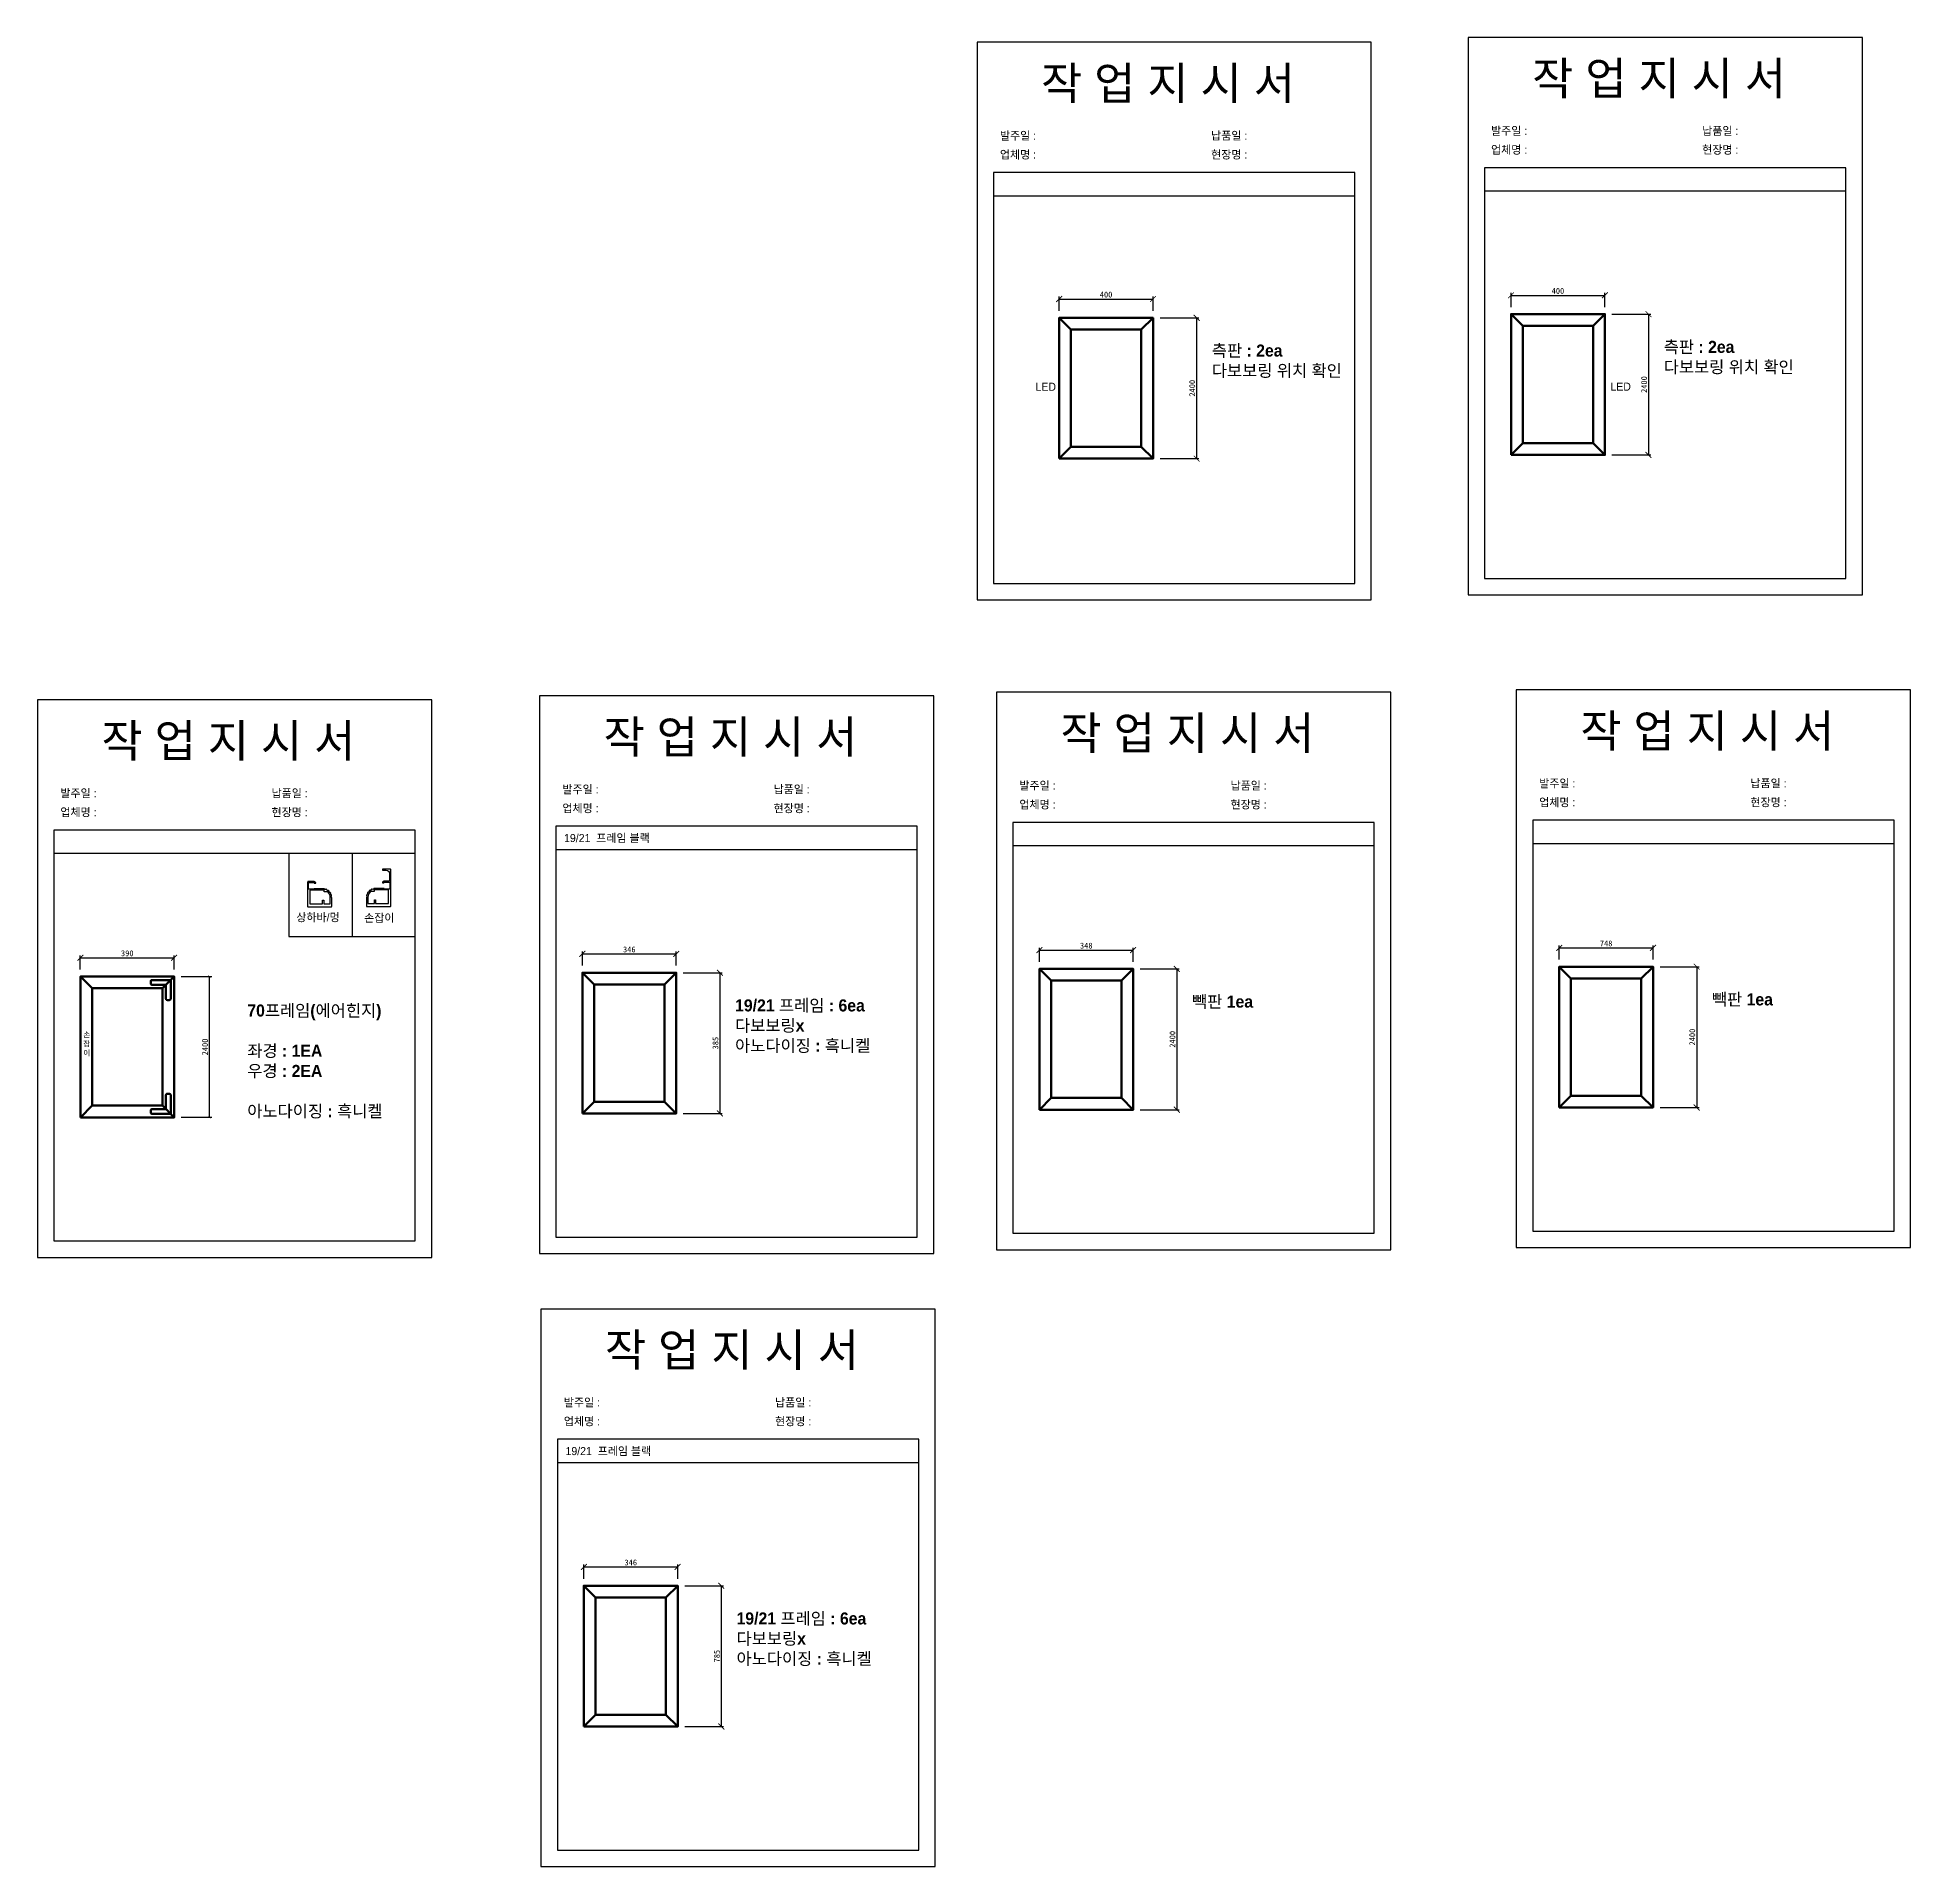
# Model space of a CAD drawing. Header units: millimetres. Extents: x -44117 to 256353, y -2095463 to 65325.
# Drawn here: x 70988 to 78970, y 21244 to 29039 of the extents above; entities that cross this region are included whole.
import ezdxf

# ---------------------------------------------------------------- set-up
doc = ezdxf.new("R2010")
doc.units = ezdxf.units.MM
doc.header["$LTSCALE"] = 10
doc.layers.add('Layer1', color=7, linetype='Continuous', lineweight=70)
doc.dimstyles.new('ISO-25', dxfattribs={"dimtxt": 2.5, "dimasz": 2.5, "dimexe": 1, "dimexo": 1, "dimtad": 1, "dimtxsty": 'Standard', "dimblk": 'ARCHTICK', "dimcen": 2.5, "dimadec": 0, "dimazin": 0, "dimtfac": 1, "dimtmove": 0, "dimatfit": 3, "dimfxl": 0, "dimarcsym": 0})

msp = doc.modelspace()

# ---------------------------------------------------------------- texts
at = {"attachment_point": 1}
for s, width, heights, insert, char_height in [('{\\fGulim|b0|i0|c129|p50;작 업 지 시 서}', 3307.3198183, [-155.84554], (75264.87877, 28913.9899), 140), ('{\\fGulim|b0|i0|c129|p50;작 업 지 시 서}', 3307.3198183, [-155.84554], (77357.79935, 28934.70092), 140), ('{\\fGulim|b0|i0|c129|p50;발주일 :}', 3307.3198183, [-38.18216], (77182.59, 28657.9805), 34.3), ('{\\fGulim|b0|i0|c129|p50;납품일 :}', 3307.3198183, [-37.67976], (78082.56798, 28657.9805), 34.3), ('{\\fGulim|b0|i0|c129|p50;발주일 :}', 3307.3198183, [-38.18216], (75089.66941, 28637.26948), 34.3), ('{\\fGulim|b0|i0|c129|p50;납품일 :}', 3307.3198183, [-37.67976], (75989.64739, 28637.26948), 34.3), ('{\\fGulim|b0|i0|c129|p50;업체명 : }', 3307.3198183, [-38.2735], (77182.59, 28577.32432), 34.3), ('{\\fGulim|b0|i0|c129|p50;현장명 : }', 3307.3198183, [-38.2735], (78082.56798, 28577.32432), 34.3), ('{\\fGulim|b0|i0|c129|p50;업체명 : }', 3307.3198183, [-38.2735], (75089.66941, 28556.6133), 34.3), ('{\\fGulim|b0|i0|c129|p50;현장명 : }', 3307.3198183, [-38.2735], (75989.64739, 28556.6133), 34.3), ('{\\fGulim|b1|i0|c129|p50;측판 : 2ea\\P다보보링 위치 확인}', 3307.3198183, [-145.36667], (75992.72854, 27730.31309), 51.45), ('{\\fGulim|b1|i0|c129|p50;측판 : 2ea\\P다보보링 위치 확인}', 3307.3198183, [-145.36667], (77918.44889, 27745.96017), 51.45), ('{\\fGulim|b0|i0|c129|p50;LED}', 3307.3198183, [-34.39134], (75241.27326, 27567.2937), 34.3), ('{\\fGulim|b0|i0|c129|p50;LED}', 3307.3198183, [-34.39134], (77691.34672, 27567.86672), 34.3), ('{\\fGulim|b0|i0|c129|p50;작 업 지 시 서}', 3307.3198183, [-155.84554], (71260.83159, 26111.70323), 140), ('{\\fGulim|b0|i0|c129|p50;작 업 지 시 서}', 3307.3198183, [-155.84554], (73400.3673, 26128.11103), 140), ('{\\fGulim|b0|i0|c129|p50;작 업 지 시 서}', 3307.3198183, [-155.84554], (75347.70929, 26144.29655), 140), ('{\\fGulim|b0|i0|c129|p50;작 업 지 시 서}', 3307.3198183, [-155.84554], (77563.08395, 26153.68337), 140), ('{\\fGulim|b0|i0|c129|p50;발주일 :}', 3307.3198183, [-38.18216], (75172.49993, 25867.57613), 34.3), ('{\\fGulim|b0|i0|c129|p50;납품일 :}', 3307.3198183, [-37.67976], (76072.47792, 25867.57613), 34.3), ('{\\fGulim|b0|i0|c129|p50;발주일 :}', 3307.3198183, [-38.18216], (77387.87459, 25876.96295), 34.3), ('{\\fGulim|b0|i0|c129|p50;납품일 :}', 3307.3198183, [-37.67976], (78287.85258, 25876.96295), 34.3), ('{\\fGulim|b0|i0|c129|p50;발주일 :}', 3307.3198183, [-38.18216], (71085.62224, 25834.98281), 34.3), ('{\\fGulim|b0|i0|c129|p50;납품일 :}', 3307.3198183, [-37.67976], (71985.60022, 25834.98281), 34.3), ('{\\fGulim|b0|i0|c129|p50;발주일 :}', 3307.3198183, [-38.18216], (73225.15794, 25851.39061), 34.3), ('{\\fGulim|b0|i0|c129|p50;납품일 :}', 3307.3198183, [-37.67976], (74125.13593, 25851.39061), 34.3), ('{\\fGulim|b0|i0|c129|p50;업체명 : }', 3307.3198183, [-38.2735], (75172.49993, 25786.91995), 34.3), ('{\\fGulim|b0|i0|c129|p50;현장명 : }', 3307.3198183, [-38.2735], (76072.47792, 25786.91995), 34.3), ('{\\fGulim|b0|i0|c129|p50;업체명 : }', 3307.3198183, [-38.2735], (77387.87459, 25796.30677), 34.3), ('{\\fGulim|b0|i0|c129|p50;현장명 : }', 3307.3198183, [-38.2735], (78287.85258, 25796.30677), 34.3), ('{\\fGulim|b0|i0|c129|p50;업체명 : }', 3307.3198183, [-38.2735], (71085.62224, 25754.32663), 34.3), ('{\\fGulim|b0|i0|c129|p50;현장명 : }', 3307.3198183, [-38.2735], (71985.60022, 25754.32663), 34.3), ('{\\fGulim|b0|i0|c129|p50;업체명 : }', 3307.3198183, [-38.2735], (73225.15794, 25770.73443), 34.3), ('{\\fGulim|b0|i0|c129|p50;현장명 : }', 3307.3198183, [-38.2735], (74125.13593, 25770.73443), 34.3), ('{\\fGulim|b0|i0|c129|p50;19/21  프레임 블랙}', 3307.3198183, [-41.60759], (73232.20014, 25644.06833), 34.3), ('{\\fGulim|b0|i0|c129|p50;상하바/멍}', 3307.3198183, [-41.60759], (72091.19276, 25306.13457), 34.3), ('{\\fGulim|b0|i0|c129|p50;손잡이}', 3307.3198183, [-38.18216], (72380.26791, 25303.64781), 34.3), ('{\\fGulim|b1|i0|c129|p50;70프레임(에어힌지)\\P\\P좌경 : 1EA\\P우경 : 2EA\\P\\P아노다이징 : 흑니켈}', 3307.3198183, [-496.53333], (71882.20413, 24917.52303), 51.45), ('{\\fGulim|b1|i0|c129|p50;19/21 프레임 : 6ea\\P다보보링x^J아노다이징 : 흑니켈}', 3307.3198183, [-235.88056], (73961.01684, 24939.37027), 51.45), ('{\\fGulim|b1|i0|c129|p50;빽판 1ea}', 3307.3198183, [-57.16667], (75908.35883, 24955.55579), 51.45), ('{\\fGulim|b1|i0|c129|p50;빽판 1ea}', 3307.3198183, [-57.16667], (78123.73349, 24964.94261), 51.45), ('{\\fGulim|b0|i0|c129|p50;손\\P잡\\P이}', 291.2862081, [-105.28252], (71183.16713, 24799.77315), 23.205), ('{\\fGulim|b0|i0|c129|p50;작 업 지 시 서}', 3307.3198183, [-155.84554], (73406.53255, 23515.42022), 140), ('{\\fGulim|b0|i0|c129|p50;발주일 :}', 3307.3198183, [-38.18216], (73231.32319, 23238.6998), 34.3), ('{\\fGulim|b0|i0|c129|p50;납품일 :}', 3307.3198183, [-37.67976], (74131.30117, 23238.6998), 34.3), ('{\\fGulim|b0|i0|c129|p50;업체명 : }', 3307.3198183, [-38.2735], (73231.32319, 23158.04362), 34.3), ('{\\fGulim|b0|i0|c129|p50;현장명 : }', 3307.3198183, [-38.2735], (74131.30117, 23158.04362), 34.3), ('{\\fGulim|b0|i0|c129|p50;19/21  프레임 블랙}', 3307.3198183, [-41.60759], (73238.36539, 23031.37752), 34.3), ('{\\fGulim|b1|i0|c129|p50;19/21 프레임 : 6ea\\P다보보링x^J아노다이징 : 흑니켈}', 3307.3198183, [-235.88056], (73967.18209, 22326.67946), 51.45)]:
    msp.add_mtext_dynamic_manual_height_columns(s, width=width, gutter_width=12.5, heights=heights, dxfattribs=dict(at, insert=insert, char_height=char_height))

# ---------------------------------------------------------------- blocks, each defined once
blk = doc.blocks.new('_ArchTick')
at = {"color": 0, "linetype": 'ByBlock', "const_width": 0.15}
blk.add_lwpolyline([(-0.5, -0.5), (0.5, 0.5)], dxfattribs=at)
blk = doc.blocks.new('*D1672')
at = {"color": 0, "lineweight": -2}
for p, q in [((71170.7, 25066.6), (71170.7, 25126.8)), ((71170.7, 25116.8), (71570.7, 25116.8)), ((71570.7, 25066.6), (71570.7, 25126.8))]:
    blk.add_line(p, q, dxfattribs=at)
at = {"layer": 'Defpoints', "color": 0}
for p in [(71570.7, 25116.8), (71170.7, 25036.6), (71570.7, 25036.6)]:
    blk.add_point(p, dxfattribs=at)
at = {"color": 0, "lineweight": -2, "xscale": 25, "yscale": 25, "zscale": 25, "rotation": 180}
blk.add_blockref('_ArchTick', (71170.7, 25116.8), dxfattribs=at)
at = {"color": 0, "lineweight": -2, "xscale": 25, "yscale": 25, "zscale": 25}
blk.add_blockref('_ArchTick', (71570.7, 25116.8), dxfattribs=at)
at = {"color": 0, "insert": (71370.7, 25135.6), "char_height": 25, "attachment_point": 5}
blk.add_mtext('390', dxfattribs=at)
blk = doc.blocks.new('*D1673')
at = {"color": 0, "lineweight": -2}
for p, q in [((71600.7, 25036.6), (71730.7, 25036.6)), ((71720.7, 24436.6), (71720.7, 25036.6)), ((71600.7, 24436.6), (71730.7, 24436.6))]:
    blk.add_line(p, q, dxfattribs=at)
at = {"layer": 'Defpoints', "color": 0}
for p in [(71570.7, 25036.6), (71720.7, 25036.6), (71570.7, 24436.6)]:
    blk.add_point(p, dxfattribs=at)
at = {"color": 0, "lineweight": -2, "xscale": 10, "yscale": 10, "zscale": 10}
for p, rotation in [((71720.7, 25036.6), 90), ((71720.7, 24436.6), 270)]:
    blk.add_blockref('_ArchTick', p, dxfattribs=dict(at, rotation=rotation))
at = {"color": 0, "insert": (71702, 24736.6), "char_height": 25, "attachment_point": 5, "rotation": 90}
blk.add_mtext('2400', dxfattribs=at)
blk = doc.blocks.new('*D1675')
at = {"color": 0, "lineweight": -2}
for p, q in [((73310.3, 25083), (73310.3, 25143.2)), ((73310.3, 25133.2), (73710.3, 25133.2)), ((73710.3, 25083), (73710.3, 25143.2))]:
    blk.add_line(p, q, dxfattribs=at)
at = {"layer": 'Defpoints', "color": 0}
for p in [(73710.3, 25133.2), (73310.3, 25053), (73710.3, 25053)]:
    blk.add_point(p, dxfattribs=at)
at = {"color": 0, "lineweight": -2, "xscale": 25, "yscale": 25, "zscale": 25, "rotation": 180}
blk.add_blockref('_ArchTick', (73310.3, 25133.2), dxfattribs=at)
at = {"color": 0, "lineweight": -2, "xscale": 25, "yscale": 25, "zscale": 25}
blk.add_blockref('_ArchTick', (73710.3, 25133.2), dxfattribs=at)
at = {"color": 0, "insert": (73510.3, 25152), "char_height": 25, "attachment_point": 5}
blk.add_mtext('346', dxfattribs=at)
blk = doc.blocks.new('*D1674')
at = {"color": 0, "lineweight": -2}
for p, q in [((73740.3, 25053), (73906.2, 25053)), ((73896.2, 25053), (73896.2, 24453)), ((73740.3, 24453), (73906.2, 24453))]:
    blk.add_line(p, q, dxfattribs=at)
at = {"layer": 'Defpoints', "color": 0}
for p in [(73710.3, 25053), (73710.3, 24453), (73896.2, 24453)]:
    blk.add_point(p, dxfattribs=at)
at = {"color": 0, "lineweight": -2, "xscale": 25, "yscale": 25, "zscale": 25}
for p, rotation in [((73896.2, 25053), 90), ((73896.2, 24453), 270)]:
    blk.add_blockref('_ArchTick', p, dxfattribs=dict(at, rotation=rotation))
at = {"color": 0, "insert": (73877.4, 24753), "char_height": 25, "attachment_point": 5, "rotation": 90}
blk.add_mtext('385', dxfattribs=at)
blk = doc.blocks.new('*D1677')
at = {"color": 0, "lineweight": -2}
for p, q in [((73316.4, 22470.3), (73316.4, 22530.6)), ((73316.4, 22520.6), (73716.4, 22520.6)), ((73716.4, 22470.3), (73716.4, 22530.6))]:
    blk.add_line(p, q, dxfattribs=at)
at = {"layer": 'Defpoints', "color": 0}
for p in [(73716.4, 22520.6), (73316.4, 22440.3), (73716.4, 22440.3)]:
    blk.add_point(p, dxfattribs=at)
at = {"color": 0, "lineweight": -2, "xscale": 25, "yscale": 25, "zscale": 25, "rotation": 180}
blk.add_blockref('_ArchTick', (73316.4, 22520.6), dxfattribs=at)
at = {"color": 0, "lineweight": -2, "xscale": 25, "yscale": 25, "zscale": 25}
blk.add_blockref('_ArchTick', (73716.4, 22520.6), dxfattribs=at)
at = {"color": 0, "insert": (73516.4, 22539.3), "char_height": 25, "attachment_point": 5}
blk.add_mtext('346', dxfattribs=at)
blk = doc.blocks.new('*D1676')
at = {"color": 0, "lineweight": -2}
for p, q in [((73746.4, 22440.3), (73912.3, 22440.3)), ((73902.3, 22440.3), (73902.3, 21840.3)), ((73746.4, 21840.3), (73912.3, 21840.3))]:
    blk.add_line(p, q, dxfattribs=at)
at = {"layer": 'Defpoints', "color": 0}
for p in [(73716.4, 22440.3), (73716.4, 21840.3), (73902.3, 21840.3)]:
    blk.add_point(p, dxfattribs=at)
at = {"color": 0, "lineweight": -2, "xscale": 25, "yscale": 25, "zscale": 25}
for p, rotation in [((73902.3, 22440.3), 90), ((73902.3, 21840.3), 270)]:
    blk.add_blockref('_ArchTick', p, dxfattribs=dict(at, rotation=rotation))
at = {"color": 0, "insert": (73883.6, 22140.3), "char_height": 25, "attachment_point": 5, "rotation": 90}
blk.add_mtext('785', dxfattribs=at)
blk = doc.blocks.new('*D1845')
at = {"color": 0, "lineweight": -2}
for p, q in [((75257.6, 25099.2), (75257.6, 25159.4)), ((75257.6, 25149.4), (75657.6, 25149.4)), ((75657.6, 25099.2), (75657.6, 25159.4))]:
    blk.add_line(p, q, dxfattribs=at)
at = {"layer": 'Defpoints', "color": 0}
for p in [(75657.6, 25149.4), (75257.6, 25069.2), (75657.6, 25069.2)]:
    blk.add_point(p, dxfattribs=at)
at = {"color": 0, "lineweight": -2, "xscale": 25, "yscale": 25, "zscale": 25, "rotation": 180}
blk.add_blockref('_ArchTick', (75257.6, 25149.4), dxfattribs=at)
at = {"color": 0, "lineweight": -2, "xscale": 25, "yscale": 25, "zscale": 25}
blk.add_blockref('_ArchTick', (75657.6, 25149.4), dxfattribs=at)
at = {"color": 0, "insert": (75457.6, 25168.2), "char_height": 25, "attachment_point": 5}
blk.add_mtext('348', dxfattribs=at)
blk = doc.blocks.new('*D1844')
at = {"color": 0, "lineweight": -2}
for p, q in [((75687.6, 25069.2), (75853.5, 25069.2)), ((75843.5, 25069.2), (75843.5, 24469.2)), ((75687.6, 24469.2), (75853.5, 24469.2))]:
    blk.add_line(p, q, dxfattribs=at)
at = {"layer": 'Defpoints', "color": 0}
for p in [(75657.6, 25069.2), (75657.6, 24469.2), (75843.5, 24469.2)]:
    blk.add_point(p, dxfattribs=at)
at = {"color": 0, "lineweight": -2, "xscale": 25, "yscale": 25, "zscale": 25}
for p, rotation in [((75843.5, 25069.2), 90), ((75843.5, 24469.2), 270)]:
    blk.add_blockref('_ArchTick', p, dxfattribs=dict(at, rotation=rotation))
at = {"color": 0, "insert": (75824.8, 24769.2), "char_height": 25, "attachment_point": 5, "rotation": 90}
blk.add_mtext('2400', dxfattribs=at)
blk = doc.blocks.new('*D1847')
at = {"color": 0, "lineweight": -2}
for p, q in [((75342, 27873.9), (75342, 27934.2)), ((75342, 27924.2), (75742, 27924.2)), ((75742, 27873.9), (75742, 27934.2))]:
    blk.add_line(p, q, dxfattribs=at)
at = {"layer": 'Defpoints', "color": 0}
for p in [(75742, 27924.2), (75342, 27843.9), (75742, 27843.9)]:
    blk.add_point(p, dxfattribs=at)
at = {"color": 0, "lineweight": -2, "xscale": 25, "yscale": 25, "zscale": 25, "rotation": 180}
blk.add_blockref('_ArchTick', (75342, 27924.2), dxfattribs=at)
at = {"color": 0, "lineweight": -2, "xscale": 25, "yscale": 25, "zscale": 25}
blk.add_blockref('_ArchTick', (75742, 27924.2), dxfattribs=at)
at = {"color": 0, "insert": (75542, 27942.9), "char_height": 25, "attachment_point": 5}
blk.add_mtext('400', dxfattribs=at)
blk = doc.blocks.new('*D1846')
at = {"color": 0, "lineweight": -2}
for p, q in [((75772, 27843.9), (75937.9, 27843.9)), ((75927.9, 27843.9), (75927.9, 27243.9)), ((75772, 27243.9), (75937.9, 27243.9))]:
    blk.add_line(p, q, dxfattribs=at)
at = {"layer": 'Defpoints', "color": 0}
for p in [(75742, 27843.9), (75742, 27243.9), (75927.9, 27243.9)]:
    blk.add_point(p, dxfattribs=at)
at = {"color": 0, "lineweight": -2, "xscale": 25, "yscale": 25, "zscale": 25}
for p, rotation in [((75927.9, 27843.9), 90), ((75927.9, 27243.9), 270)]:
    blk.add_blockref('_ArchTick', p, dxfattribs=dict(at, rotation=rotation))
at = {"color": 0, "insert": (75909.1, 27543.9), "char_height": 25, "attachment_point": 5, "rotation": 90}
blk.add_mtext('2400', dxfattribs=at)
blk = doc.blocks.new('*D1849')
at = {"color": 0, "lineweight": -2}
for p, q in [((77267.7, 27889.6), (77267.7, 27949.8)), ((77267.7, 27939.8), (77667.7, 27939.8)), ((77667.7, 27889.6), (77667.7, 27949.8))]:
    blk.add_line(p, q, dxfattribs=at)
at = {"layer": 'Defpoints', "color": 0}
for p in [(77667.7, 27939.8), (77267.7, 27859.6), (77667.7, 27859.6)]:
    blk.add_point(p, dxfattribs=at)
at = {"color": 0, "lineweight": -2, "xscale": 25, "yscale": 25, "zscale": 25, "rotation": 180}
blk.add_blockref('_ArchTick', (77267.7, 27939.8), dxfattribs=at)
at = {"color": 0, "lineweight": -2, "xscale": 25, "yscale": 25, "zscale": 25}
blk.add_blockref('_ArchTick', (77667.7, 27939.8), dxfattribs=at)
at = {"color": 0, "insert": (77467.7, 27958.6), "char_height": 25, "attachment_point": 5}
blk.add_mtext('400', dxfattribs=at)
blk = doc.blocks.new('*D1848')
at = {"color": 0, "lineweight": -2}
for p, q in [((77697.7, 27859.6), (77863.6, 27859.6)), ((77853.6, 27859.6), (77853.6, 27259.6)), ((77697.7, 27259.6), (77863.6, 27259.6))]:
    blk.add_line(p, q, dxfattribs=at)
at = {"layer": 'Defpoints', "color": 0}
for p in [(77667.7, 27859.6), (77667.7, 27259.6), (77853.6, 27259.6)]:
    blk.add_point(p, dxfattribs=at)
at = {"color": 0, "lineweight": -2, "xscale": 25, "yscale": 25, "zscale": 25}
for p, rotation in [((77853.6, 27859.6), 90), ((77853.6, 27259.6), 270)]:
    blk.add_blockref('_ArchTick', p, dxfattribs=dict(at, rotation=rotation))
at = {"color": 0, "insert": (77834.9, 27559.6), "char_height": 25, "attachment_point": 5, "rotation": 90}
blk.add_mtext('2400', dxfattribs=at)
blk = doc.blocks.new('*D1851')
at = {"color": 0, "lineweight": -2}
for p, q in [((77473, 25108.6), (77473, 25168.8)), ((77473, 25158.8), (77873, 25158.8)), ((77873, 25108.6), (77873, 25168.8))]:
    blk.add_line(p, q, dxfattribs=at)
at = {"layer": 'Defpoints', "color": 0}
for p in [(77873, 25158.8), (77473, 25078.6), (77873, 25078.6)]:
    blk.add_point(p, dxfattribs=at)
at = {"color": 0, "lineweight": -2, "xscale": 25, "yscale": 25, "zscale": 25, "rotation": 180}
blk.add_blockref('_ArchTick', (77473, 25158.8), dxfattribs=at)
at = {"color": 0, "lineweight": -2, "xscale": 25, "yscale": 25, "zscale": 25}
blk.add_blockref('_ArchTick', (77873, 25158.8), dxfattribs=at)
at = {"color": 0, "insert": (77673, 25177.6), "char_height": 25, "attachment_point": 5}
blk.add_mtext('748', dxfattribs=at)
blk = doc.blocks.new('*D1850')
at = {"color": 0, "lineweight": -2}
for p, q in [((77903, 25078.6), (78068.9, 25078.6)), ((78058.9, 25078.6), (78058.9, 24478.6)), ((77903, 24478.6), (78068.9, 24478.6))]:
    blk.add_line(p, q, dxfattribs=at)
at = {"layer": 'Defpoints', "color": 0}
for p in [(77873, 25078.6), (77873, 24478.6), (78058.9, 24478.6)]:
    blk.add_point(p, dxfattribs=at)
at = {"color": 0, "lineweight": -2, "xscale": 25, "yscale": 25, "zscale": 25}
for p, rotation in [((78058.9, 25078.6), 90), ((78058.9, 24478.6), 270)]:
    blk.add_blockref('_ArchTick', p, dxfattribs=dict(at, rotation=rotation))
at = {"color": 0, "insert": (78040.1, 24778.6), "char_height": 25, "attachment_point": 5, "rotation": 90}
blk.add_mtext('2400', dxfattribs=at)

# ---------------------------------------------------------------- dimensions: what is measured, and where the dimension line sits
for base, p1, p2, text, picture, middle in [((75741.97422, 27924.18863), (75341.97422, 27843.92883), (75741.97422, 27843.92883), '400', '*D1847', (75541.97422, 27942.93863)), ((77667.69457, 27939.83571), (77267.69457, 27859.57591), (77667.69457, 27859.57591), '400', '*D1849', (77467.69457, 27958.58571)), ((71570.72681, 25116.83801), (71170.72681, 25036.57822), (71570.72681, 25036.57822), '390', '*D1672', (71370.72681, 25135.58801)), ((73710.26252, 25133.24581), (73310.26252, 25052.98601), (73710.26252, 25052.98601), '346', '*D1675', (73510.26252, 25151.99581)), ((75657.60451, 25149.43133), (75257.60451, 25069.17153), (75657.60451, 25069.17153), '348', '*D1845', (75457.60451, 25168.18133)), ((77872.97917, 25158.81816), (77472.97917, 25078.55836), (77872.97917, 25078.55836), '748', '*D1851', (77672.97917, 25177.56816)), ((73716.42777, 22520.555), (73316.42777, 22440.2952), (73716.42777, 22440.2952), '346', '*D1677', (73516.42777, 22539.305))]:
    dim = msp.add_linear_dim(base=base, p1=p1, p2=p2, text=text, dimstyle='ISO-25', override={"dimscale": 10, "dimexo": 3})
    dim.commit()
    dim.dimension.update_dxf_attribs({"geometry": picture, "text_midpoint": middle})
for base, p1, p2, text, override, picture, middle in [((77853.61457, 27259.57591), (77667.69457, 27859.57591), (77667.69457, 27259.57591), '2400', {"dimscale": 10, "dimexo": 3}, '*D1848', (77834.86457, 27559.57591)), ((75927.89421, 27243.92883), (75741.97422, 27843.92883), (75741.97422, 27243.92883), '2400', {"dimscale": 10, "dimexo": 3}, '*D1846', (75909.14421, 27543.92883)), ((73896.18251, 24452.98601), (73710.26252, 25052.98601), (73710.26252, 24452.98601), '385', {"dimscale": 10, "dimexo": 3}, '*D1674', (73877.43251, 24752.98601)), ((75843.5245, 24469.17153), (75657.60451, 25069.17153), (75657.60451, 24469.17153), '2400', {"dimscale": 10, "dimexo": 3}, '*D1844', (75824.7745, 24769.17153)), ((78058.89916, 24478.55836), (77872.97917, 25078.55836), (77872.97917, 24478.55836), '2400', {"dimscale": 10, "dimexo": 3}, '*D1850', (78040.14916, 24778.55836)), ((71720.72518, 25036.57822), (71570.72681, 24436.57822), (71570.72681, 25036.57822), '2400', {"dimscale": 10, "dimasz": 1, "dimexo": 3}, '*D1673', (71701.97518, 24736.57822)), ((73902.34776, 21840.2952), (73716.42777, 22440.2952), (73716.42777, 21840.2952), '785', {"dimscale": 10, "dimexo": 3}, '*D1676', (73883.59776, 22140.2952))]:
    dim = msp.add_linear_dim(base=base, p1=p1, p2=p2, angle=90, text=text, dimstyle='ISO-25', override=override)
    dim.commit()
    dim.dimension.update_dxf_attribs({"geometry": picture, "text_midpoint": middle})

# ---------------------------------------------------------------- linework, layer by layer
for p, q in [((76602.07216, 28462.98269), (75062.07216, 28462.98269)), ((78694.99275, 28483.69371), (77154.99275, 28483.69371)), ((76602.07216, 28362.98269), (75062.07216, 28362.98269)), ((78694.99275, 28383.69371), (77154.99275, 28383.69371)), ((72598.02499, 25660.69602), (71058.02499, 25660.69602)), ((74737.56069, 25677.10382), (73197.56069, 25677.10382)), ((76684.90268, 25693.28934), (75144.90268, 25693.28934)), ((78900.27734, 25702.67616), (77360.27734, 25702.67616)), ((72598.02499, 25560.69602), (71058.02499, 25560.69602)), ((72328.7452, 25560.69602), (72328.7452, 25207.67745)), ((74737.56069, 25577.10382), (73197.56069, 25577.10382)), ((76684.90268, 25593.28934), (75144.90268, 25593.28934)), ((78900.27734, 25602.67616), (77360.27734, 25602.67616)), ((74743.72594, 23064.41301), (73203.72594, 23064.41301)), ((74743.72594, 22964.41301), (73203.72594, 22964.41301))]:
    msp.add_line(p, q)
for points in [[(74992.07216, 26642.15241), (76672.07216, 26642.15241), (76672.07216, 29018.15241), (74992.07216, 29018.15241)], [(77084.99275, 26662.86343), (78764.99275, 26662.86343), (78764.99275, 29038.86343), (77084.99275, 29038.86343)], [(70988.02499, 23839.86574), (72668.02499, 23839.86574), (72668.02499, 26215.86574), (70988.02499, 26215.86574)], [(73127.56069, 23856.27354), (74807.56069, 23856.27354), (74807.56069, 26232.27354), (73127.56069, 26232.27354)], [(75074.90268, 23872.45906), (76754.90268, 23872.45906), (76754.90268, 26248.45906), (75074.90268, 26248.45906)], [(77290.27734, 23881.84588), (78970.27734, 23881.84588), (78970.27734, 26257.84588), (77290.27734, 26257.84588)], [(72598.02499, 25560.69602), (72059.46542, 25560.69602), (72059.46542, 25207.67745), (72598.02499, 25207.67745)], [(73133.72594, 21243.58273), (74813.72594, 21243.58273), (74813.72594, 23619.58273), (73133.72594, 23619.58273)]]:
    msp.add_lwpolyline(points, close=True)
for points in [[(75062.07216, 28462.98269), (75062.07216, 26712.15241), (76602.07216, 26712.15241), (76602.07216, 28462.98269)], [(77154.99275, 28483.69371), (77154.99275, 26732.86343), (78694.99275, 26732.86343), (78694.99275, 28483.69371)], [(71058.02499, 25660.69602), (71058.02499, 23909.86574), (72598.02499, 23909.86574), (72598.02499, 25660.69602)], [(73197.56069, 25677.10382), (73197.56069, 23926.27354), (74737.56069, 23926.27354), (74737.56069, 25677.10382)], [(75144.90268, 25693.28934), (75144.90268, 23942.45906), (76684.90268, 23942.45906), (76684.90268, 25693.28934)], [(77360.27734, 25702.67616), (77360.27734, 23951.84588), (78900.27734, 23951.84588), (78900.27734, 25702.67616)], [(73203.72594, 23064.41301), (73203.72594, 21313.58273), (74743.72594, 21313.58273), (74743.72594, 23064.41301)]]:
    msp.add_lwpolyline(points)
at = {"color": 7}
for points in [[(72466.63811, 25489.87427, 0.2301863539), (72468.73671, 25489.87427, -0.2466321039), (72470.5965, 25489.89612, 0.118515719), (72471.68741, 25489.63386), (72473.71524, 25489.63386, -0.4173893777), (72487.786, 25475.71467), (72487.786, 25442.42736), (72465.98363, 25442.42736), (72458.61946, 25438.37001, 0.855700792), (72458.986, 25436.02736), (72463.786, 25436.02736, 0.4142135624), (72464.986, 25437.22736), (72464.986, 25437.62736, -0.4142135624), (72465.786, 25438.42736), (72487.786, 25438.42736, -0.4142135624), (72488.986, 25437.22736), (72488.986, 25410.82736, -0.4142135624), (72487.786, 25409.62736), (72465.786, 25409.62736, -0.4142135624), (72464.986, 25410.42736), (72464.986, 25410.82736, 0.4142135624), (72463.786, 25412.02736), (72426.59613, 25412.02736, 0.0308511276), (72422.0678, 25411.74768, 0.4241230691), (72421.03023, 25410.36908, -0.4043730092), (72420.07257, 25409.00314, 0.022416536), (72417.07479, 25408.28343, -0.4043730092), (72415.60138, 25409.06573, 0.424123069), (72414.05103, 25409.82303, 0.022416536), (72411.00403, 25408.56092, 0.4241230691), (72410.44326, 25406.92917, -0.4043730092), (72409.95457, 25405.33414, 0.022416536), (72407.32591, 25403.7233, -0.4043730092), (72405.68287, 25404.012, 0.424123069), (72403.97438, 25404.25315, 0.022416536), (72401.46652, 25402.11123, 0.4241230691), (72401.43744, 25400.38606, -0.4043730092), (72401.46556, 25398.71808, 0.022416536), (72399.46333, 25396.37378, -0.4043730092), (72397.8115, 25396.14062, 0.424123069), (72396.11211, 25395.84202, 0.022416536), (72394.38888, 25393.02996, 0.4241230691), (72394.89433, 25391.38024, -0.4043730092), (72395.4365, 25389.80259, 0.022416536), (72394.2567, 25386.9543, -0.4043730092), (72392.75776, 25386.22211, 0.4241230691), (72391.23382, 25385.41299, 0.022416536), (72390.46391, 25382.20605, 0.424123069), (72391.45441, 25380.79326, -0.4043730092), (72392.45757, 25379.46037, 0.022416536), (72392.21568, 25376.38691, -0.4043730092), (72391.01637, 25375.22736), (72390.99613, 25375.22736, 0.4142135624), (72389.79613, 25374.02736), (72389.79613, 25337.23386, 0.4142135624), (72391.79613, 25335.23386), (72491.786, 25335.23386, 0.4142135624), (72493.786, 25337.23386), (72493.786, 25492.43386, 0.4142135624), (72491.786, 25494.43386), (72459.786, 25494.43386, 0.4142135624), (72457.786, 25492.43386), (72457.786, 25491.63386, 0.4142135624), (72459.786, 25489.63386, 0.1244779229), (72460.73671, 25489.87427, -0.2466321039), (72462.5965, 25489.89612, 0.2404082058), (72464.77832, 25489.89612, -0.2466321039), (72466.63811, 25489.87427)], [(72422.986, 25405.62736), (72422.986, 25398.42736), (72406.95129, 25398.42736, 0.2205202393), (72396.19613, 25375.22736), (72396.19613, 25347.22736), (72423.786, 25347.22736), (72423.786, 25362.42736, -0.4142135624), (72424.586, 25363.22736), (72428.186, 25363.22736, -0.4142135624), (72428.986, 25362.42736), (72428.986, 25347.22736), (72483.786, 25347.22736), (72483.786, 25405.62736), (72422.986, 25405.62736)], [(72422.986, 25405.62736), (72422.986, 25398.42736), (72406.95129, 25398.42736, 0.2205202393), (72396.19613, 25375.22736), (72396.19613, 25347.22736), (72423.786, 25347.22736), (72423.786, 25362.42736, -0.4142135624), (72424.586, 25363.22736), (72428.186, 25363.22736, -0.4142135624), (72428.986, 25362.42736), (72428.986, 25347.22736), (72483.786, 25347.22736), (72483.786, 25405.62736), (72422.986, 25405.62736)]]:
    msp.add_lwpolyline(points, format="xyb", close=True, dxfattribs=at)
for points in [[(72140.38593, 25334.13072), (72240.3758, 25334.13072, 0.4142135624), (72242.3758, 25336.13072), (72242.3758, 25372.92422, 0.4142135624), (72241.1758, 25374.12422), (72241.15557, 25374.12422, -0.4043730092), (72239.95626, 25375.28377, 0.022416536), (72239.71437, 25378.35724, -0.4043730092), (72240.71753, 25379.69013, 0.424123069), (72241.70803, 25381.10292, 0.022416536), (72240.93812, 25384.30985, 0.424123069), (72239.41418, 25385.11898, -0.4043730092), (72237.91524, 25385.85117, 0.022416536), (72236.73544, 25388.69945, -0.4043730092), (72237.27761, 25390.2771, 0.424123069), (72237.78306, 25391.92683, 0.022416536), (72236.05983, 25394.73888, 0.424123069), (72234.36044, 25395.03749, -0.4043730092), (72232.70861, 25395.27064, 0.022416536), (72230.70638, 25397.61495, -0.4043730092), (72230.7345, 25399.28292, 0.4241230691), (72230.70542, 25401.0081, 0.022416536), (72228.19755, 25403.15001, 0.424123069), (72226.48907, 25402.90886, -0.4043730092), (72224.84603, 25402.62016, 0.022416536), (72222.21737, 25404.231, -0.4043730092), (72221.72868, 25405.82603, 0.424123069), (72221.16791, 25407.45778, 0.022416536), (72218.12091, 25408.71989, 0.4241230691), (72216.57056, 25407.96259, -0.4043730092), (72215.09715, 25407.1803, 0.022416536), (72212.09937, 25407.9, -0.4043730092), (72211.14171, 25409.26595, 0.424123069), (72210.10414, 25410.64455, 0.0308511276), (72205.5758, 25410.92422), (72168.38593, 25410.92422, 0.4142135624), (72167.18593, 25409.72422), (72167.18593, 25409.32422, -0.4142135624), (72166.38593, 25408.52422), (72144.38593, 25408.52422, -0.4142135624), (72143.18593, 25409.72422), (72143.18593, 25436.12422, -0.4142135624), (72144.38593, 25437.32422), (72166.38593, 25437.32422, -0.4142135624), (72167.18593, 25436.52422), (72167.18593, 25436.12422, 0.4142135624), (72168.38593, 25434.92422), (72173.18593, 25434.92422, 0.855700792), (72173.55248, 25437.26687), (72166.18831, 25441.32422), (72142.38593, 25441.32422, 0.4142135624), (72138.38593, 25437.32422), (72138.38593, 25336.13072, 0.4142135623), (72140.38593, 25334.13072)], [(72209.18593, 25397.32422), (72209.18593, 25404.52422), (72148.38593, 25404.52422), (72148.38593, 25346.12422), (72203.18593, 25346.12422), (72203.18593, 25361.32422, -0.4142135624), (72203.98593, 25362.12422), (72207.58593, 25362.12422, -0.4142135624), (72208.38593, 25361.32422), (72208.38593, 25346.12422), (72235.9758, 25346.12422), (72235.9758, 25374.12422, 0.2205202393), (72225.22065, 25397.32422), (72209.18593, 25397.32422)]]:
    msp.add_lwpolyline(points, format="xyb", close=True)
at = {"layer": 'Layer1'}
for p, q in [((77317.69457, 27809.57591), (77267.69457, 27859.57591)), ((77617.69457, 27809.57591), (77667.69457, 27859.57591)), ((75391.97422, 27793.92883), (75341.97422, 27843.92883)), ((75691.97422, 27793.92883), (75741.97422, 27843.92883)), ((77317.69457, 27309.57591), (77267.69457, 27259.57591)), ((77667.69457, 27259.57591), (77617.69457, 27309.57591)), ((75391.97422, 27293.92883), (75341.97422, 27243.92883)), ((75741.97422, 27243.92883), (75691.97422, 27293.92883)), ((75307.60451, 25019.17153), (75257.60451, 25069.17153)), ((75607.60451, 25019.17153), (75657.60451, 25069.17153)), ((77522.97917, 25028.55836), (77472.97917, 25078.55836)), ((77822.97917, 25028.55836), (77872.97917, 25078.55836)), ((71220.72681, 24986.57822), (71170.72681, 25036.57822)), ((71520.72681, 24986.57822), (71570.72681, 25036.57822)), ((71570.72681, 25036.57822), (71520.72681, 24986.57822)), ((73360.26252, 25002.98601), (73310.26252, 25052.98601)), ((73660.26252, 25002.98601), (73710.26252, 25052.98601)), ((75307.60451, 24519.17153), (75257.60451, 24469.17153)), ((75657.60451, 24469.17153), (75607.60451, 24519.17153)), ((77522.97917, 24528.55836), (77472.97917, 24478.55836)), ((77872.97917, 24478.55836), (77822.97917, 24528.55836)), ((71220.72681, 24486.57822), (71170.72681, 24436.57822)), ((71570.72681, 24436.57822), (71520.72681, 24486.57822)), ((73360.26252, 24502.98601), (73310.26252, 24452.98601)), ((73710.26252, 24452.98601), (73660.26252, 24502.98601)), ((73366.42777, 22390.2952), (73316.42777, 22440.2952)), ((73666.42777, 22390.2952), (73716.42777, 22440.2952)), ((73366.42777, 21890.2952), (73316.42777, 21840.2952)), ((73716.42777, 21840.2952), (73666.42777, 21890.2952))]:
    msp.add_line(p, q, dxfattribs=at)
for points in [[(77267.69457, 27259.57591), (77667.69457, 27259.57591), (77667.69457, 27859.57591), (77267.69457, 27859.57591)], [(75341.97422, 27243.92883), (75741.97422, 27243.92883), (75741.97422, 27843.92883), (75341.97422, 27843.92883)], [(75391.97422, 27293.92883), (75691.97422, 27293.92883), (75691.97422, 27793.92883), (75391.97422, 27793.92883)], [(77317.69457, 27309.57591), (77617.69457, 27309.57591), (77617.69457, 27809.57591), (77317.69457, 27809.57591)], [(75257.60451, 24469.17153), (75657.60451, 24469.17153), (75657.60451, 25069.17153), (75257.60451, 25069.17153)], [(77472.97917, 24478.55836), (77872.97917, 24478.55836), (77872.97917, 25078.55836), (77472.97917, 25078.55836)], [(71170.72681, 24436.57822), (71570.72681, 24436.57822), (71570.72681, 25036.57822), (71170.72681, 25036.57822)], [(71220.72681, 24486.57822), (71520.72681, 24486.57822), (71520.72681, 24986.57822), (71220.72681, 24986.57822)], [(73310.26252, 24452.98601), (73710.26252, 24452.98601), (73710.26252, 25052.98601), (73310.26252, 25052.98601)], [(73360.26252, 24502.98601), (73660.26252, 24502.98601), (73660.26252, 25002.98601), (73360.26252, 25002.98601)], [(75307.60451, 24519.17153), (75607.60451, 24519.17153), (75607.60451, 25019.17153), (75307.60451, 25019.17153)], [(77522.97917, 24528.55836), (77822.97917, 24528.55836), (77822.97917, 25028.55836), (77522.97917, 25028.55836)], [(73316.42777, 21840.2952), (73716.42777, 21840.2952), (73716.42777, 22440.2952), (73316.42777, 22440.2952)], [(73366.42777, 21890.2952), (73666.42777, 21890.2952), (73666.42777, 22390.2952), (73366.42777, 22390.2952)]]:
    msp.add_lwpolyline(points, close=True, dxfattribs=at)
for points in [[(71550.72681, 24936.57822), (71540.72681, 24936.57822, -0.4142135624), (71535.72681, 24941.57822), (71535.72681, 25001.57822), (71475.72681, 25001.57822, -0.4142135624), (71470.72681, 25006.57822), (71470.72681, 25016.57822, -0.4142135624), (71475.72681, 25021.57822), (71555.72681, 25021.57822), (71555.72681, 24941.57822, -0.4142135624)], [(71550.72681, 24536.57822), (71540.72681, 24536.57822, 0.4142135624), (71535.72681, 24531.57822), (71535.72681, 24471.57822), (71475.72681, 24471.57822, 0.4142135624), (71470.72681, 24466.57822), (71470.72681, 24456.57822, 0.4142135624), (71475.72681, 24451.57822), (71555.72681, 24451.57822), (71555.72681, 24531.57822, 0.4142135624)]]:
    msp.add_lwpolyline(points, format="xyb", close=True, dxfattribs=at)

msp.set_redraw_order([(e.dxf.handle, doc.entitydb.next_handle()) for e in msp.query("TEXT MTEXT ATTDEF DIMENSION ARC_DIMENSION")])  # texts and dimensions are drawn at this point

doc.saveas('drawing.dxf')
